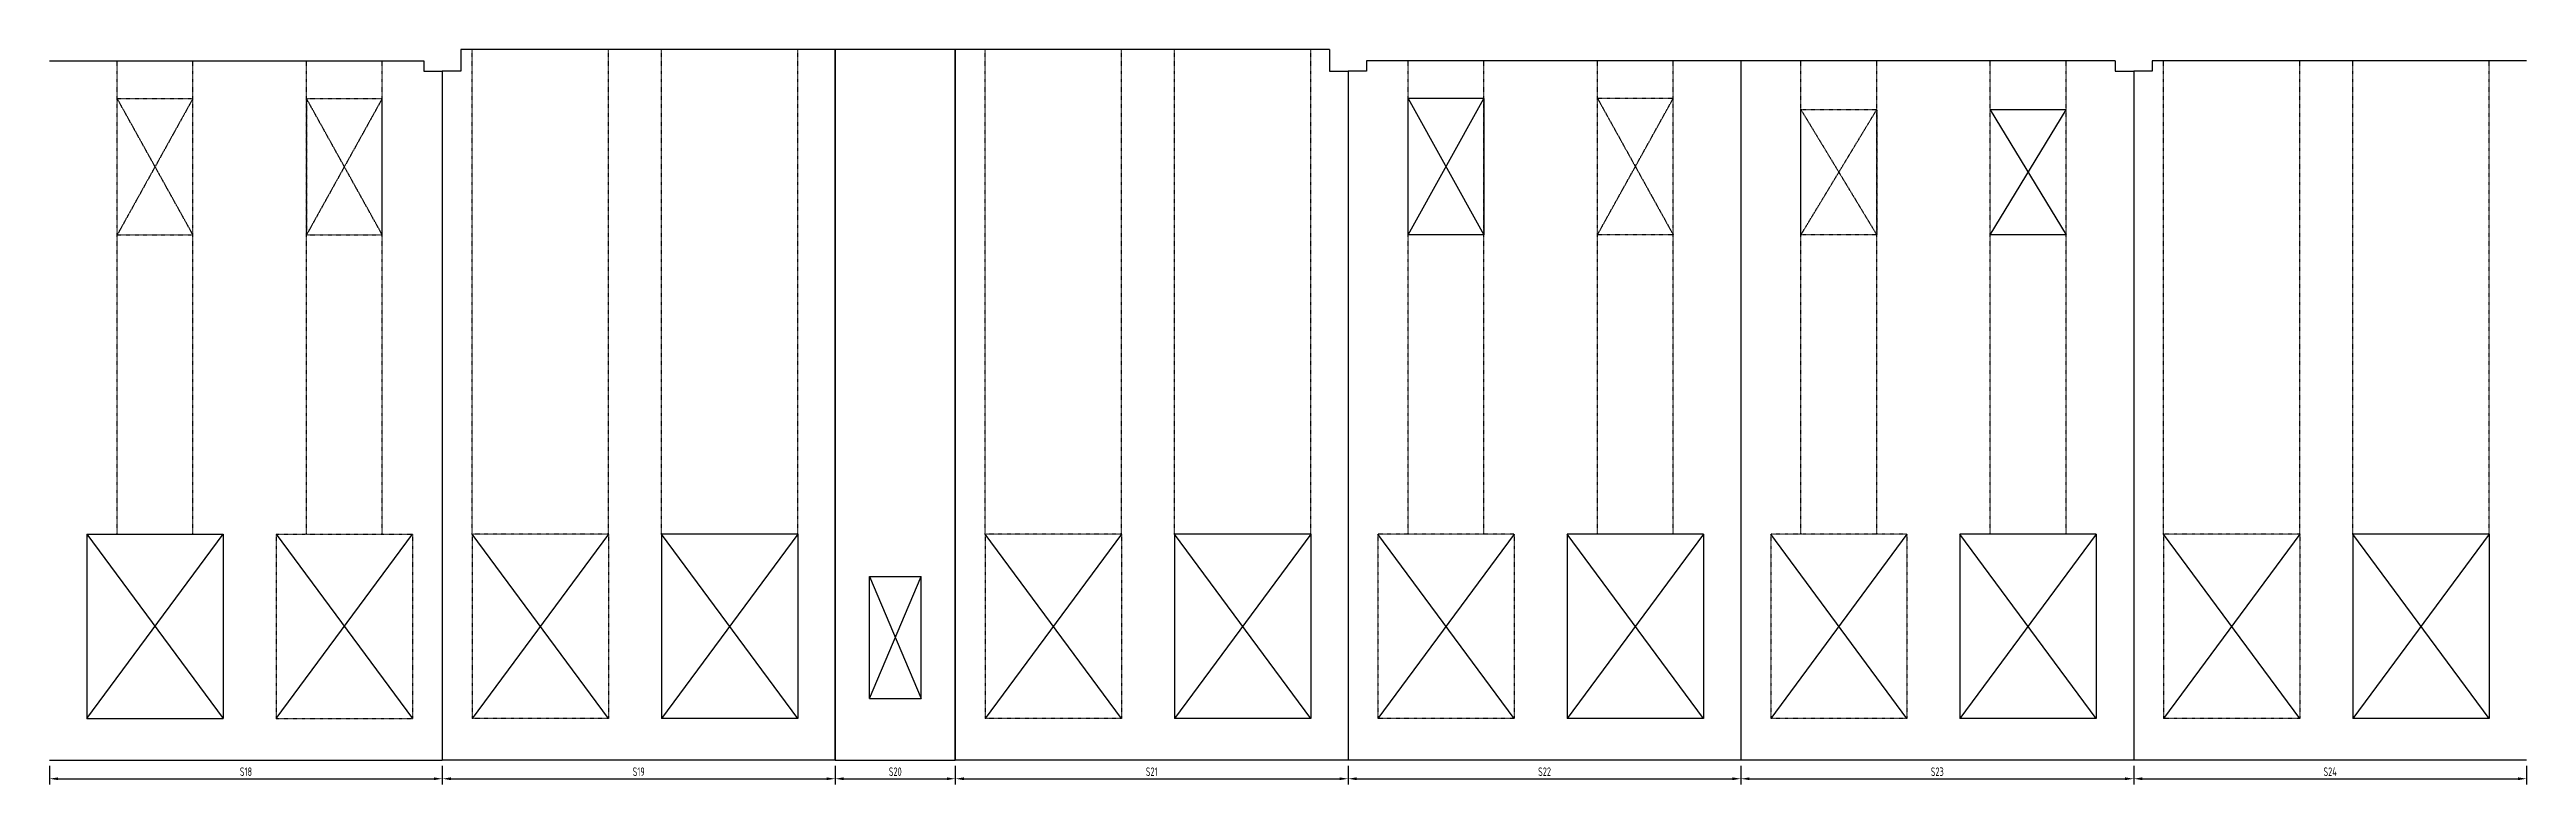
# Model space of a CAD drawing. Header units: inches. Extents: x -10781 to 50822, y -3854 to 38989.
# Drawn here: x 4457 to 6420, y 27182 to 27765 of the extents above; entities that cross this region are included whole.
import ezdxf

# ---------------------------------------------------------------- set-up
doc = ezdxf.new("R2010")
doc.units = ezdxf.units.IN
doc.header["$LTSCALE"] = 0.025
doc.header["$MEASUREMENT"] = 0
doc.linetypes.add('HIDDEN', pattern=[6, 3, -3])
doc.layers.get('Defpoints').update_dxf_attribs({"linetype": 'CONTINUOUS'})
for name, color, linetype in [('0-35', 3, 'CONTINUOUS'), ('0-50', 10, 'CONTINUOUS'), ('hidden', 7, 'HIDDEN')]:
    doc.layers.add(name, color=color, linetype=linetype)
doc.styles.add('AR', font='ARCHQUIK.shx', dxfattribs={"width": 0.8})
doc.dimstyles.new('CADS_DIM_48', dxfattribs={"dimscale": 48, "dimtxt": 0.09375, "dimasz": 0.09375, "dimexe": 0.0625, "dimexo": 0.0625, "dimgap": 0.09375, "dimtad": 0, "dimtih": 1, "dimtoh": 1, "dimzin": 1, "dimdsep": 46, "dimlunit": 4, "dimtxsty": 'AR', "dimblk": 'CLOSED', "dimcen": 0.1875, "dimadec": 0, "dimazin": 0, "dimtfac": 1, "dimtofl": 0, "dimtmove": 0, "dimatfit": 1, "dimldrblk": 'DOTBLANK', "dimfxl": 1, "dimtzin": 0, "dimarcsym": 0})

msp = doc.modelspace()

# ---------------------------------------------------------------- blocks, each defined once
blk = doc.blocks.new('*D444')
at = {"layer": '0-35', "color": 0, "lineweight": -2, "transparency": 16777216}
for p, q in [((4457.1, 27197.1), (4457.1, 27182.4)), ((4463.8, 27186.9), (4761.6, 27186.9)), ((4768.3, 27197.1), (4768.3, 27182.4))]:
    blk.add_line(p, q, dxfattribs=at)
at = {"layer": '0-35', "color": 0, "transparency": 16777216}
for points in [[(4463.8, 27188), (4463.8, 27185.8), (4457.1, 27186.9)], [(4761.6, 27188), (4761.6, 27185.8), (4768.3, 27186.9)]]:
    blk.add_solid(points, dxfattribs=at)
at = {"layer": 'Defpoints', "color": 0, "transparency": 16777216}
for p in [(4457.1, 27201.6), (4768.3, 27201.6), (4768.3, 27186.9)]:
    blk.add_point(p, dxfattribs=at)
at = {"layer": '0-35', "color": 0, "transparency": 16777216, "insert": (4612.7, 27192.5), "char_height": 6.75, "attachment_point": 5, "style": 'AR'}
blk.add_mtext('S18', dxfattribs=at)
blk = doc.blocks.new('_DotBlank')
at = {"layer": '0-35', "color": 0, "lineweight": -2}
blk.add_line((-0.5, 0), (-1, 0), dxfattribs=at)
blk.add_circle((0, 0), 0.5, dxfattribs=at)
blk = doc.blocks.new('*D445')
at = {"layer": '0-35', "color": 0, "lineweight": -2, "transparency": 16777216}
for p, q in [((4768.3, 27197.1), (4768.3, 27182.4)), ((4775.1, 27186.9), (5072.8, 27186.9)), ((5079.6, 27197.1), (5079.6, 27182.4))]:
    blk.add_line(p, q, dxfattribs=at)
at = {"layer": '0-35', "color": 0, "transparency": 16777216}
for points in [[(4775.1, 27188), (4775.1, 27185.8), (4768.3, 27186.9)], [(5072.8, 27188), (5072.8, 27185.8), (5079.6, 27186.9)]]:
    blk.add_solid(points, dxfattribs=at)
at = {"layer": 'Defpoints', "color": 0, "transparency": 16777216}
for p in [(4768.3, 27201.6), (5079.6, 27201.6), (5079.6, 27186.9)]:
    blk.add_point(p, dxfattribs=at)
at = {"layer": '0-35', "color": 0, "transparency": 16777216, "insert": (4923.9, 27192.5), "char_height": 6.75, "width": 13.407, "attachment_point": 5, "style": 'AR'}
blk.add_mtext('S19', dxfattribs=at)
blk = doc.blocks.new('*D446')
at = {"layer": '0-35', "color": 0, "lineweight": -2, "transparency": 16777216}
for p, q in [((5079.6, 27197.1), (5079.6, 27182.4)), ((5086.3, 27186.9), (5168.1, 27186.9)), ((5174.8, 27197.1), (5174.8, 27182.4))]:
    blk.add_line(p, q, dxfattribs=at)
at = {"layer": '0-35', "color": 0, "transparency": 16777216}
for points in [[(5086.3, 27188), (5086.3, 27185.8), (5079.6, 27186.9)], [(5168.1, 27188), (5168.1, 27185.8), (5174.8, 27186.9)]]:
    blk.add_solid(points, dxfattribs=at)
at = {"layer": 'Defpoints', "color": 0, "transparency": 16777216}
for p in [(5079.6, 27201.6), (5174.8, 27201.6), (5174.8, 27186.9)]:
    blk.add_point(p, dxfattribs=at)
at = {"layer": '0-35', "color": 0, "transparency": 16777216, "insert": (5127.2, 27192.5), "char_height": 6.75, "attachment_point": 5, "style": 'AR'}
blk.add_mtext('S20', dxfattribs=at)
blk = doc.blocks.new('*D447')
at = {"layer": '0-35', "color": 0, "lineweight": -2, "transparency": 16777216}
for p, q in [((5174.8, 27197.1), (5174.8, 27182.4)), ((5181.6, 27186.9), (5479.3, 27186.9)), ((5486.1, 27197.1), (5486.1, 27182.4))]:
    blk.add_line(p, q, dxfattribs=at)
at = {"layer": '0-35', "color": 0, "transparency": 16777216}
for points in [[(5181.6, 27188), (5181.6, 27185.8), (5174.8, 27186.9)], [(5479.3, 27188), (5479.3, 27185.8), (5486.1, 27186.9)]]:
    blk.add_solid(points, dxfattribs=at)
at = {"layer": 'Defpoints', "color": 0, "transparency": 16777216}
for p in [(5174.8, 27201.6), (5486.1, 27201.6), (5486.1, 27186.9)]:
    blk.add_point(p, dxfattribs=at)
at = {"layer": '0-35', "color": 0, "transparency": 16777216, "insert": (5330.4, 27192.5), "char_height": 6.75, "attachment_point": 5, "style": 'AR'}
blk.add_mtext('S21', dxfattribs=at)
blk = doc.blocks.new('*D448')
at = {"layer": '0-35', "color": 0, "lineweight": -2, "transparency": 16777216}
for p, q in [((5486.1, 27197.1), (5486.1, 27182.4)), ((5492.8, 27186.9), (5790.6, 27186.9)), ((5797.3, 27197.1), (5797.3, 27182.4))]:
    blk.add_line(p, q, dxfattribs=at)
at = {"layer": '0-35', "color": 0, "transparency": 16777216}
for points in [[(5492.8, 27188), (5492.8, 27185.8), (5486.1, 27186.9)], [(5790.6, 27188), (5790.6, 27185.8), (5797.3, 27186.9)]]:
    blk.add_solid(points, dxfattribs=at)
at = {"layer": 'Defpoints', "color": 0, "transparency": 16777216}
for p in [(5486.1, 27201.6), (5797.3, 27201.6), (5797.3, 27186.9)]:
    blk.add_point(p, dxfattribs=at)
at = {"layer": '0-35', "color": 0, "transparency": 16777216, "insert": (5641.7, 27192.5), "char_height": 6.75, "attachment_point": 5, "style": 'AR'}
blk.add_mtext('S22', dxfattribs=at)
blk = doc.blocks.new('*D449')
at = {"layer": '0-35', "color": 0, "lineweight": -2, "transparency": 16777216}
for p, q in [((5797.3, 27197.1), (5797.3, 27182.4)), ((5804.1, 27186.9), (6101.8, 27186.9)), ((6108.6, 27197.1), (6108.6, 27182.4))]:
    blk.add_line(p, q, dxfattribs=at)
at = {"layer": '0-35', "color": 0, "transparency": 16777216}
for points in [[(5804.1, 27188), (5804.1, 27185.8), (5797.3, 27186.9)], [(6101.8, 27188), (6101.8, 27185.8), (6108.6, 27186.9)]]:
    blk.add_solid(points, dxfattribs=at)
at = {"layer": 'Defpoints', "color": 0, "transparency": 16777216}
for p in [(5797.3, 27201.6), (6108.6, 27201.6), (6108.6, 27186.9)]:
    blk.add_point(p, dxfattribs=at)
at = {"layer": '0-35', "color": 0, "transparency": 16777216, "insert": (5952.9, 27192.5), "char_height": 6.75, "attachment_point": 5, "style": 'AR'}
blk.add_mtext('S23', dxfattribs=at)
blk = doc.blocks.new('*D450')
at = {"layer": '0-35', "color": 0, "lineweight": -2, "transparency": 16777216}
for p, q in [((6108.6, 27197.1), (6108.6, 27182.4)), ((6115.3, 27186.9), (6413.1, 27186.9)), ((6419.8, 27197.1), (6419.8, 27182.4))]:
    blk.add_line(p, q, dxfattribs=at)
at = {"layer": '0-35', "color": 0, "transparency": 16777216}
for points in [[(6115.3, 27188), (6115.3, 27185.8), (6108.6, 27186.9)], [(6413.1, 27188), (6413.1, 27185.8), (6419.8, 27186.9)]]:
    blk.add_solid(points, dxfattribs=at)
at = {"layer": 'Defpoints', "color": 0, "transparency": 16777216}
for p in [(6108.6, 27201.6), (6419.8, 27201.6), (6419.8, 27186.9)]:
    blk.add_point(p, dxfattribs=at)
at = {"layer": '0-35', "color": 0, "transparency": 16777216, "insert": (6264.2, 27192.5), "char_height": 6.75, "attachment_point": 5, "style": 'AR'}
blk.add_mtext('S24', dxfattribs=at)

# ---------------------------------------------------------------- dimensions: what is measured, and where the dimension line sits
at = {"layer": '0-35'}
for base, p1, p2, text, picture, middle in [((4768.30233, 27186.8865), (4457.05233, 27201.58428), (4768.30233, 27201.58428), 'S18', '*D444', (4612.67733, 27192.5115)), ((5079.55233, 27186.8865), (4768.30233, 27201.58428), (5079.55233, 27201.58428), 'S19', '*D445', (4923.92733, 27192.5115)), ((5174.80233, 27186.8865), (5079.55233, 27201.58428), (5174.80233, 27201.58428), 'S20', '*D446', (5127.17733, 27192.5115)), ((5486.05233, 27186.8865), (5174.80233, 27201.58428), (5486.05233, 27201.58428), 'S21', '*D447', (5330.42733, 27192.5115)), ((5797.30233, 27186.8865), (5486.05233, 27201.58428), (5797.30233, 27201.58428), 'S22', '*D448', (5641.67733, 27192.5115)), ((6108.55233, 27186.8865), (5797.30233, 27201.58428), (6108.55233, 27201.58428), 'S23', '*D449', (5952.92733, 27192.5115)), ((6419.80233, 27186.8865), (6108.55233, 27201.58428), (6419.80233, 27201.58428), 'S24', '*D450', (6264.17733, 27192.5115))]:
    dim = msp.add_linear_dim(base=base, p1=p1, p2=p2, text=text, dimstyle='CADS_DIM_48', override={"dimscale": 72, "dimgap": 0.03125, "dimtad": 1, "dimtih": 0, "dimtoh": 0, "dimdec": 4, "dimtdec": 4, "dimtmove": 1}, dxfattribs=at)
    dim.commit()
    dim.dimension.update_dxf_attribs({"geometry": picture, "text_midpoint": middle})

# ---------------------------------------------------------------- linework, layer by layer
at = {"layer": '0-35'}
for p, q in [((4457.05233, 27755.58428), (4753.67733, 27755.58428)), ((4753.67733, 27755.58428), (4753.67733, 27747.58428)), ((5079.55233, 27764.58428), (4782.92733, 27764.58428)), ((4782.92733, 27764.58428), (4782.92733, 27747.58428)), ((5079.55233, 27764.58428), (5079.55233, 27201.58428)), ((5079.55233, 27201.58428), (5079.55233, 27764.58428)), ((5174.80233, 27764.58428), (5079.55233, 27764.58428)), ((5174.80233, 27201.58428), (5174.80233, 27764.58428)), ((5174.80233, 27764.58428), (5174.80233, 27201.58428)), ((5471.42733, 27764.58428), (5174.80233, 27764.58428)), ((5471.42733, 27764.58428), (5471.42733, 27747.58428)), ((5797.30233, 27755.58428), (5500.67733, 27755.58428)), ((5500.67733, 27755.58428), (5500.67733, 27747.58428)), ((5797.30233, 27755.58428), (5797.30233, 27201.58428)), ((5797.30233, 27755.58428), (5797.30233, 27201.58428)), ((6093.92733, 27755.58428), (5797.30233, 27755.58428)), ((6093.92733, 27755.58428), (6093.92733, 27747.58428)), ((6419.80233, 27755.58428), (6123.17733, 27755.58428)), ((6123.17733, 27755.58428), (6123.17733, 27747.58428)), ((4753.67733, 27747.58428), (4768.30233, 27747.58428)), ((4768.30233, 27747.58428), (4768.30233, 27201.58428)), ((4768.30233, 27747.58428), (4768.30233, 27201.58428)), ((4782.92733, 27747.58428), (4768.30233, 27747.58428)), ((5471.42733, 27747.58428), (5486.05233, 27747.58428)), ((5486.05233, 27747.58428), (5486.05233, 27201.58428)), ((5500.67733, 27747.58428), (5486.05233, 27747.58428)), ((5486.05233, 27747.58428), (5486.05233, 27201.58428)), ((6093.92733, 27747.58428), (6108.55233, 27747.58428)), ((6108.55233, 27747.58428), (6108.55233, 27201.58428)), ((6123.17733, 27747.58428), (6108.55233, 27747.58428)), ((6108.55233, 27746.58428), (6108.55233, 27201.58428)), ((5593.67733, 27725.83428), (5533.67733, 27725.83428)), ((5533.67733, 27725.83428), (5593.67733, 27617.83428)), ((5533.67733, 27617.83428), (5593.67733, 27725.83428)), ((5533.67733, 27617.83428), (5533.67733, 27725.83428)), ((5593.67733, 27725.83428), (5593.67733, 27617.83428)), ((6054.92733, 27716.83428), (5994.92733, 27716.83428)), ((5994.92733, 27716.83428), (6054.92733, 27617.83428)), ((5994.92733, 27617.83428), (6054.92733, 27716.83428)), ((5593.67733, 27617.83428), (5533.67733, 27617.83428)), ((6054.92733, 27617.83428), (5994.92733, 27617.83428)), ((4486.67733, 27380.58428), (4486.67733, 27234.58428)), ((4486.67733, 27380.58428), (4594.67733, 27380.58428)), ((4486.67733, 27380.58428), (4594.67733, 27234.58428)), ((4486.67733, 27234.58428), (4594.67733, 27380.58428)), ((4594.67733, 27380.58428), (4594.67733, 27234.58428)), ((4941.92733, 27380.58428), (4941.92733, 27234.58428)), ((5049.92733, 27380.58428), (4941.92733, 27380.58428)), ((5049.92733, 27380.58428), (4941.92733, 27234.58428)), ((5049.92733, 27234.58428), (4941.92733, 27380.58428)), ((5049.92733, 27380.58428), (5049.92733, 27234.58428)), ((5348.42733, 27380.58428), (5348.42733, 27234.58428)), ((5456.42733, 27380.58428), (5348.42733, 27380.58428)), ((5456.42733, 27380.58428), (5348.42733, 27234.58428)), ((5456.42733, 27234.58428), (5348.42733, 27380.58428)), ((5456.42733, 27380.58428), (5456.42733, 27234.58428)), ((5659.67733, 27380.58428), (5659.67733, 27234.58428)), ((5767.67733, 27380.58428), (5659.67733, 27380.58428)), ((5767.67733, 27380.58428), (5659.67733, 27234.58428)), ((5767.67733, 27234.58428), (5659.67733, 27380.58428)), ((5767.67733, 27380.58428), (5767.67733, 27234.58428)), ((5970.92733, 27380.58428), (5970.92733, 27234.58428)), ((6078.92733, 27380.58428), (5970.92733, 27380.58428)), ((6078.92733, 27380.58428), (5970.92733, 27234.58428)), ((6078.92733, 27234.58428), (5970.92733, 27380.58428)), ((6078.92733, 27380.58428), (6078.92733, 27234.58428)), ((6282.17733, 27380.58428), (6282.17733, 27234.58428)), ((6390.17733, 27380.58428), (6282.17733, 27380.58428)), ((6390.17733, 27380.58428), (6282.17733, 27234.58428)), ((6390.17733, 27234.58428), (6282.17733, 27380.58428)), ((6390.17733, 27380.58428), (6390.17733, 27234.58428)), ((5106.67733, 27250.58428), (5106.67733, 27347.08428)), ((5106.67733, 27347.08428), (5147.67733, 27347.08428)), ((5147.67733, 27250.58428), (5147.67733, 27347.08428)), ((5106.67733, 27250.58428), (5147.67733, 27250.58428)), ((4486.67733, 27234.58428), (4594.67733, 27234.58428)), ((5049.92733, 27234.58428), (4941.92733, 27234.58428)), ((5456.42733, 27234.58428), (5348.42733, 27234.58428)), ((5767.67733, 27234.58428), (5659.67733, 27234.58428)), ((6078.92733, 27234.58428), (5970.92733, 27234.58428)), ((6390.17733, 27234.58428), (6282.17733, 27234.58428)), ((4457.05233, 27201.58428), (4768.30233, 27201.58428)), ((5079.55233, 27201.58428), (4768.30233, 27201.58428)), ((5079.55233, 27201.58428), (5174.80233, 27201.58428)), ((5486.05233, 27201.58428), (5174.80233, 27201.58428)), ((5797.30233, 27201.58428), (5486.05233, 27201.58428)), ((6108.55233, 27201.58428), (5797.30233, 27201.58428)), ((6419.80233, 27201.58428), (6108.55233, 27201.58428))]:
    msp.add_line(p, q, dxfattribs=at)
at = {"layer": '0-50'}
for p, q in [((4636.67733, 27380.58428), (4744.67733, 27234.58428)), ((4636.67733, 27234.58428), (4744.67733, 27380.58428)), ((4899.92733, 27380.58428), (4791.92733, 27234.58428)), ((4899.92733, 27234.58428), (4791.92733, 27380.58428)), ((5306.42733, 27380.58428), (5198.42733, 27234.58428)), ((5306.42733, 27234.58428), (5198.42733, 27380.58428)), ((5617.67733, 27380.58428), (5509.67733, 27234.58428)), ((5617.67733, 27234.58428), (5509.67733, 27380.58428)), ((5928.92733, 27380.58428), (5820.92733, 27234.58428)), ((5928.92733, 27234.58428), (5820.92733, 27380.58428)), ((6240.17733, 27380.58428), (6132.17733, 27234.58428)), ((6240.17733, 27234.58428), (6132.17733, 27380.58428)), ((5106.67733, 27347.08428), (5147.67733, 27250.58428)), ((5106.67733, 27250.58428), (5147.67733, 27347.08428))]:
    msp.add_line(p, q, dxfattribs=at)
at = {"layer": 'hidden'}
for p, q in [((4510.67733, 27380.58428), (4510.67733, 27755.58428)), ((4570.67733, 27380.58428), (4570.67733, 27755.58428)), ((4660.67733, 27380.58428), (4660.67733, 27755.58428)), ((4720.67733, 27380.58428), (4720.67733, 27755.58428)), ((4791.92733, 27380.58428), (4791.92733, 27764.58428)), ((4899.92733, 27380.58428), (4899.92733, 27764.58428)), ((4941.92733, 27380.58428), (4941.92733, 27764.58428)), ((5049.92733, 27380.58428), (5049.92733, 27764.58428)), ((5198.42733, 27380.58428), (5198.42733, 27764.58428)), ((5306.42733, 27380.58428), (5306.42733, 27764.58428)), ((5348.42733, 27380.58428), (5348.42733, 27764.58428)), ((5456.42733, 27380.58428), (5456.42733, 27764.58428)), ((5533.67733, 27380.58428), (5533.67733, 27755.58428)), ((5593.67733, 27380.58428), (5593.67733, 27755.58428)), ((5683.67733, 27380.58428), (5683.67733, 27755.58428)), ((5743.67733, 27380.58428), (5743.67733, 27755.58428)), ((5844.92733, 27380.58428), (5844.92733, 27755.58428)), ((5904.92733, 27380.58428), (5904.92733, 27755.58428)), ((5994.92733, 27380.58428), (5994.92733, 27755.58428)), ((6054.92733, 27380.58428), (6054.92733, 27755.58428)), ((6132.17733, 27380.58428), (6132.17733, 27755.58428)), ((6240.17733, 27380.58428), (6240.17733, 27755.58428)), ((6282.17733, 27380.58428), (6282.17733, 27755.58428)), ((6390.17733, 27380.58428), (6390.17733, 27755.58428)), ((4510.67733, 27725.83428), (4570.67733, 27725.83428)), ((4570.67733, 27725.83428), (4510.67733, 27617.83428)), ((4570.67733, 27617.83428), (4510.67733, 27725.83428)), ((4660.67733, 27725.83428), (4720.67733, 27725.83428)), ((4720.67733, 27725.83428), (4660.67733, 27617.83428)), ((4720.67733, 27617.83428), (4660.67733, 27725.83428)), ((4660.67733, 27725.83428), (4660.67733, 27617.83428)), ((4720.67733, 27617.83428), (4720.67733, 27725.83428)), ((5743.67733, 27725.83428), (5683.67733, 27725.83428)), ((5683.67733, 27725.83428), (5743.67733, 27617.83428)), ((5683.67733, 27617.83428), (5743.67733, 27725.83428)), ((5904.92733, 27716.83428), (5844.92733, 27716.83428)), ((5844.92733, 27716.83428), (5904.92733, 27617.83428)), ((5844.92733, 27617.83428), (5904.92733, 27716.83428)), ((5844.92733, 27617.83428), (5844.92733, 27716.83428)), ((5904.92733, 27716.83428), (5904.92733, 27617.83428)), ((4510.67733, 27617.83428), (4570.67733, 27617.83428)), ((4660.67733, 27617.83428), (4720.67733, 27617.83428)), ((5743.67733, 27617.83428), (5683.67733, 27617.83428)), ((5904.92733, 27617.83428), (5844.92733, 27617.83428)), ((4636.67733, 27380.58428), (4636.67733, 27234.58428)), ((4636.67733, 27380.58428), (4744.67733, 27380.58428)), ((4744.67733, 27380.58428), (4744.67733, 27234.58428)), ((4791.92733, 27380.58428), (4791.92733, 27234.58428)), ((4899.92733, 27380.58428), (4791.92733, 27380.58428)), ((4899.92733, 27380.58428), (4899.92733, 27234.58428)), ((5198.42733, 27380.58428), (5198.42733, 27234.58428)), ((5306.42733, 27380.58428), (5198.42733, 27380.58428)), ((5306.42733, 27380.58428), (5306.42733, 27234.58428)), ((5509.67733, 27380.58428), (5509.67733, 27234.58428)), ((5617.67733, 27380.58428), (5509.67733, 27380.58428)), ((5617.67733, 27380.58428), (5617.67733, 27234.58428)), ((5820.92733, 27380.58428), (5820.92733, 27234.58428)), ((5928.92733, 27380.58428), (5820.92733, 27380.58428)), ((5928.92733, 27380.58428), (5928.92733, 27234.58428)), ((6132.17733, 27380.58428), (6132.17733, 27234.58428)), ((6240.17733, 27380.58428), (6132.17733, 27380.58428)), ((6240.17733, 27380.58428), (6240.17733, 27234.58428)), ((4636.67733, 27234.58428), (4744.67733, 27234.58428)), ((4899.92733, 27234.58428), (4791.92733, 27234.58428)), ((5306.42733, 27234.58428), (5198.42733, 27234.58428)), ((5617.67733, 27234.58428), (5509.67733, 27234.58428)), ((5928.92733, 27234.58428), (5820.92733, 27234.58428)), ((6240.17733, 27234.58428), (6132.17733, 27234.58428))]:
    msp.add_line(p, q, dxfattribs=at)

msp.set_redraw_order([(e.dxf.handle, doc.entitydb.next_handle()) for e in msp.query("TEXT MTEXT ATTDEF DIMENSION ARC_DIMENSION")])  # texts and dimensions are drawn at this point

doc.saveas('drawing.dxf')
